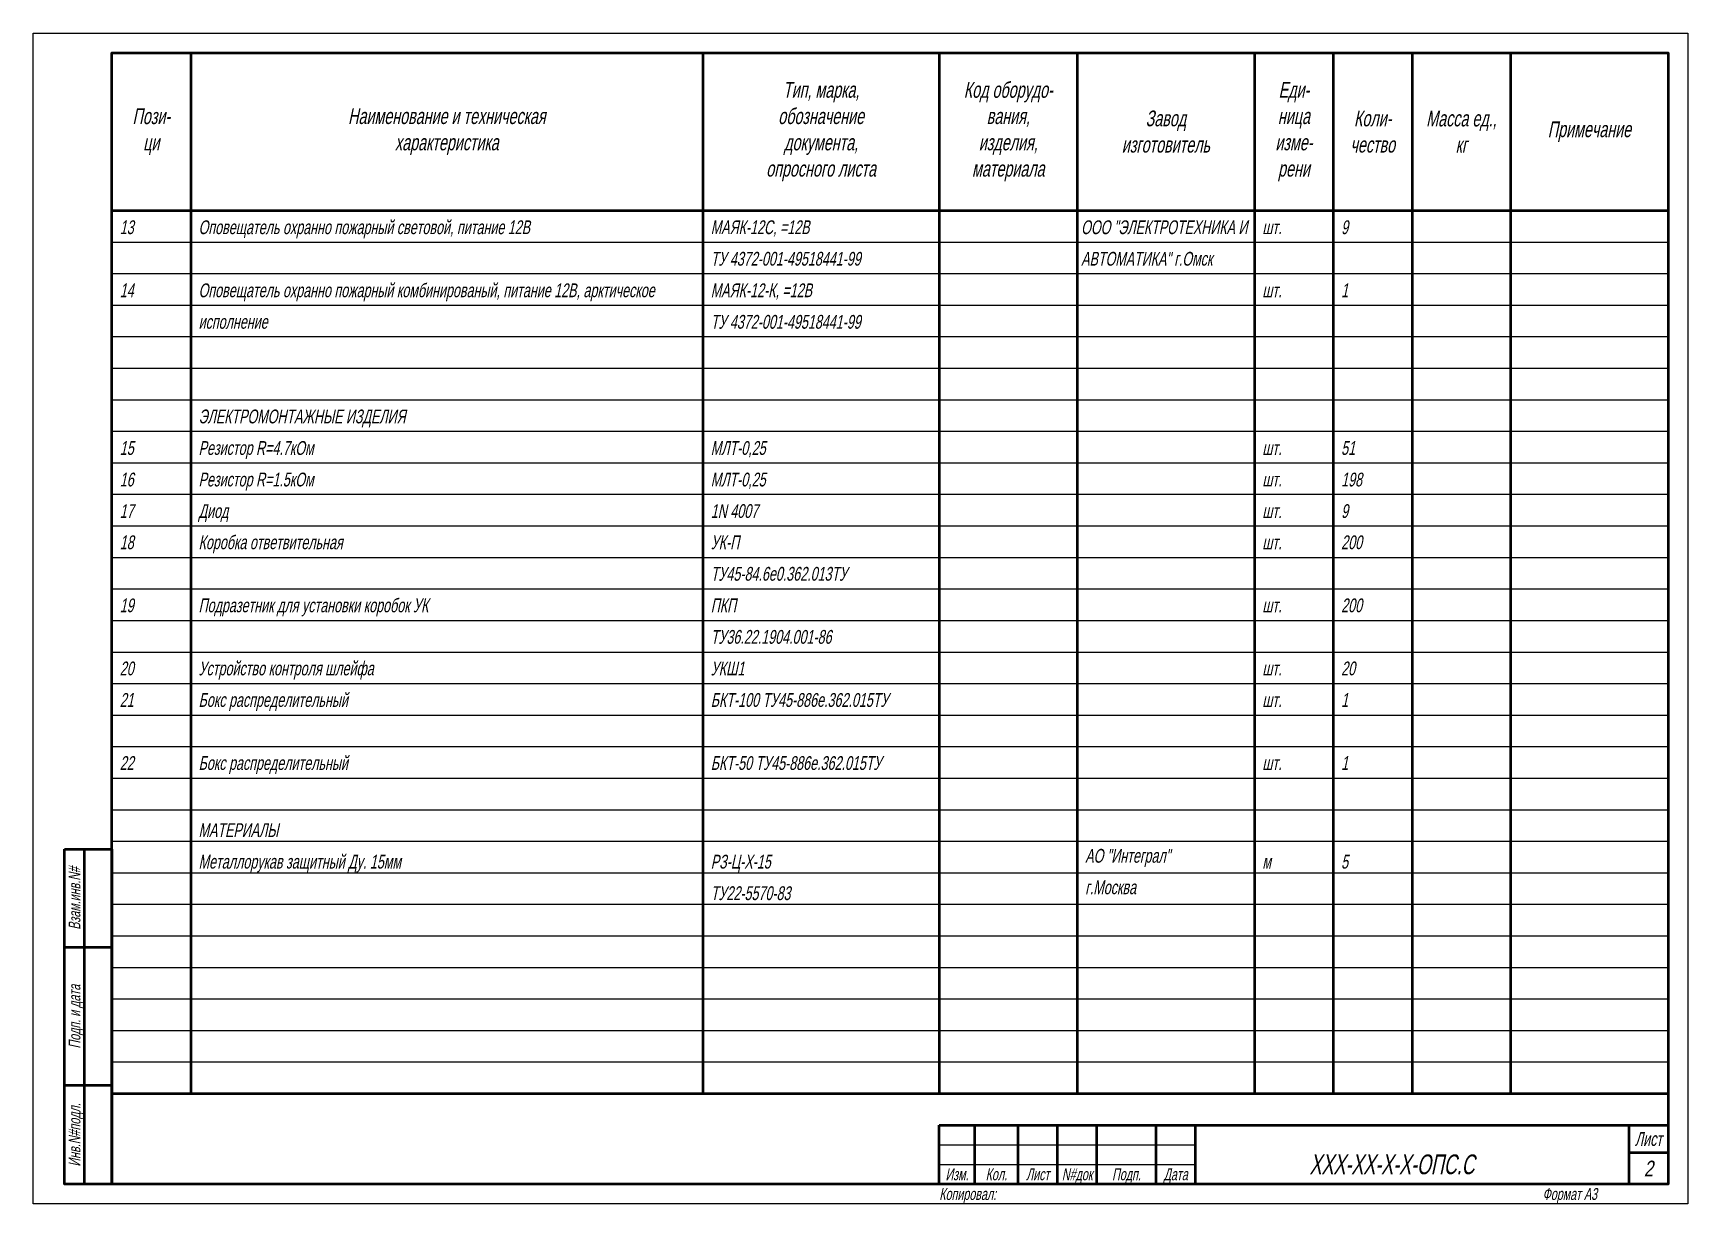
# Model space of a CAD drawing. Extents: x 0 to 1720, y -2086 to 3873.
# Drawn here: x 0 to 420, y -1788 to -1491 of the extents above; entities that cross this region are included whole.
import ezdxf
from ezdxf.enums import TextEntityAlignment as Align

# ---------------------------------------------------------------- set-up
doc = ezdxf.new("R2010")
doc.units = 0
doc.layers.add('FORMAT', color=134, linetype='Continuous')
doc.layers.add('TEXT', color=4, linetype='Continuous')
doc.styles.add('R2_5', font='arial.ttf', dxfattribs={"width": 0.65, "oblique": 12, "height": 2.5})

msp = doc.modelspace()

# ---------------------------------------------------------------- texts
at = {"layer": 'FORMAT', "style": 'R2_5', "oblique": 12, "width": 0.65}
for s, height, p in [('Лист', 3.5, (410, -1771.54)), ('Формат А3', 3, (390.04, -1785.5))]:
    msp.add_text(s, height=height, dxfattribs=at).set_placement(p, align=Align.MIDDLE_CENTER)
for s, p in [('Изм.', (234.49, -1782)), ('Кол.', (244.49, -1782)), ('Лист', (255, -1782)), ('N#док', (265, -1782)), ('Подп.', (277.5, -1782)), ('Дата', (290, -1782))]:
    msp.add_text(s, height=3, dxfattribs=at).set_placement(p, align=Align.CENTER)
msp.add_text('Копировал:', height=3, dxfattribs=at).set_placement((230, -1785.5), align=Align.MIDDLE_LEFT)
at = {"layer": 'FORMAT', "char_height": 4, "attachment_point": 5, "style": 'R2_5'}
for s, insert, width in [('Тип, марка,\\Pобозначение\\Pдокумента,\\Pопросного листа', (200, -1516), 60), ('Код оборудо-\\Pвания,\\Pизделия,\\Pматериала', (247.5, -1516), 35), ('Еди-\\Pница\\Pизме-\\Pрени', (320, -1516), 20), ('Пози-\\Pци', (30, -1516), 20), ('Наименование и техническая\\Pхарактеристика', (105, -1516), 130), ('Завод\\Pизготовитель', (287.5, -1516), 45), ('Коли-\\Pчество', (340, -1516), 20), ('Масса ед.,\\Pкг', (362.5, -1516), 25), ('Примечание', (395, -1516), 40)]:
    msp.add_mtext(s, dxfattribs=dict(at, insert=insert, width=width))
at = {"layer": 'TEXT', "style": 'R2_5', "oblique": 12, "width": 0.65}
for s, p in [('Взам.инв.N#', (10.5, -1710.5)), ('Подп. и дата', (10.5, -1740.5)), ('Инв.N#подл.', (10.5, -1770.5))]:
    msp.add_text(s, height=3, rotation=90, dxfattribs=at).set_placement(p, align=Align.MIDDLE_CENTER)
at = {"layer": 'TEXT', "style": 'R2_5', "oblique": 12, "width": 0.75}
msp.add_text('2', height=4, dxfattribs=at).set_placement((410, -1779.04), align=Align.MIDDLE_CENTER)
at = {"layer": 'TEXT', "style": 'R2_5'}
for s, insert, char_height, width, attachment_point, line_spacing_factor in [('13', (22, -1538.5), 3.5, 17, 1, 1.37), ('Оповещатель охранно пожарный световой, питание 12В', (42, -1538.5), 3.5, 125, 1, 1.37), ('МАЯК-12С, =12В\\PТУ 4372-001-49518441-99', (172, -1538.5), 3.5, 57, 1, 1.37), ('ООО "ЭЛЕКТРОТЕХНИКА И АВТОМАТИКА" г.Омск', (266, -1538.5), 3.5, 43, 1, 1.37), ('шт.', (312, -1538.5), 3.5, 17, 1, 1.37), ('9', (332, -1538.5), 3.5, 17, 1, 1.37), ('14', (22, -1554.5), 3.5, 17, 1, 1.37), ('Оповещатель охранно пожарный комбинированый, питание 12В, арктическое исполнение', (42, -1554.5), 3.5, 125, 1, 1.37), ('МАЯК-12-К, =12В\\PТУ 4372-001-49518441-99', (172, -1554.5), 3.5, 57, 1, 1.37), ('шт.', (312, -1554.5), 3.5, 17, 1, 1.37), ('1', (332, -1554.5), 3.5, 17, 1, 1.37), ('ЭЛЕКТРОМОНТАЖНЫЕ ИЗДЕЛИЯ', (42, -1586.5), 3.5, 125, 1, 1.37), ('15', (22, -1594.5), 3.5, 17, 1, 1.37), ('Резистор R=4.7кОм', (42, -1594.5), 3.5, 125, 1, 1.37), ('МЛТ-0,25', (172, -1594.5), 3.5, 57, 1, 1.37), ('шт.', (312, -1594.5), 3.5, 17, 1, 1.37), ('51', (332, -1594.5), 3.5, 17, 1, 1.37), ('16', (22, -1602.5), 3.5, 17, 1, 1.37), ('Резистор R=1.5кОм', (42, -1602.5), 3.5, 125, 1, 1.37), ('МЛТ-0,25', (172, -1602.5), 3.5, 57, 1, 1.37), ('шт.', (312, -1602.5), 3.5, 17, 1, 1.37), ('198', (332, -1602.5), 3.5, 17, 1, 1.37), ('17', (22, -1610.5), 3.5, 17, 1, 1.37), ('Диод', (42, -1610.5), 3.5, 125, 1, 1.37), ('1N 4007', (172, -1610.5), 3.5, 57, 1, 1.37), ('шт.', (312, -1610.5), 3.5, 17, 1, 1.37), ('9', (332, -1610.5), 3.5, 17, 1, 1.37), ('18', (22, -1618.42), 3.5, 17, 1, 1.37), ('Коробка ответвительная', (42, -1618.42), 3.5, 125, 1, 1.37), ('УК-П\\PТУ45-84.6е0.362.013ТУ', (172, -1618.42), 3.5, 57, 1, 1.37), ('шт.', (312, -1618.42), 3.5, 17, 1, 1.37), ('200', (332, -1618.42), 3.5, 17, 1, 1.37), ('19', (22, -1634.42), 3.5, 17, 1, 1.37), ('Подразетник для установки коробок УК', (42, -1634.42), 3.5, 125, 1, 1.37), ('ПКП\\PТУ36.22.1904.001-86', (172, -1634.42), 3.5, 57, 1, 1.37), ('шт.', (312, -1634.42), 3.5, 17, 1, 1.37), ('200', (332, -1634.42), 3.5, 17, 1, 1.37), ('20', (22, -1650.42), 3.5, 17, 1, 1.37), ('Устройство контроля шлейфа', (42, -1650.42), 3.5, 125, 1, 1.37), ('УКШ1', (172, -1650.42), 3.5, 57, 1, 1.37), ('20', (332, -1650.42), 3.5, 17, 1, 1.37), ('шт.', (312, -1650.42), 3.5, 17, 1, 1.37), ('21', (22, -1658.42), 3.5, 17, 1, 1.37), ('Бокс распределительный', (42, -1658.42), 3.5, 125, 1, 1.37), ('БКТ-100 ТУ45-886е.362.015ТУ', (172, -1658.42), 3.5, 57, 1, 1.37), ('1', (332, -1658.42), 3.5, 17, 1, 1.37), ('шт.', (312, -1658.42), 3.5, 17, 1, 1.37), ('22', (22, -1674.42), 3.5, 17, 1, 1.37), ('Бокс распределительный', (42, -1674.42), 3.5, 125, 1, 1.37), ('БКТ-50 ТУ45-886е.362.015ТУ', (172, -1674.42), 3.5, 57, 1, 1.37), ('шт.', (312, -1674.42), 3.5, 17, 1, 1.37), ('1', (332, -1674.42), 3.5, 17, 1, 1.37), ('МАТЕРИАЛЫ', (42, -1691.44), 3.5, 125, 1, 1.37), ('Металлорукав защитный Ду. 15мм', (42, -1699.44), 3.5, 125, 1, 1.37), ('РЗ-Ц-Х-15\\PТУ22-5570-83', (172, -1699.44), 3.5, 57, 1, 1.37), ('АО "Интеграл"\\Pг.Москва', (267.04, -1697.95), 3.5, 43.2929, 1, 1.37), ('м', (312, -1699.44), 3.5, 17, 1, 1.37), ('5', (332, -1699.44), 3.5, 17, 1, 1.37), ('XXX-XX-X-X-ОПС.C', (344.9, -1778), 5, 120, 5, 0.800004)]:
    msp.add_mtext(s, dxfattribs=dict(at, insert=insert, char_height=char_height, width=width, attachment_point=attachment_point, line_spacing_factor=line_spacing_factor))

# ---------------------------------------------------------------- linework, layer by layer
at = {"layer": 'FORMAT', "lineweight": 50}
for p, q in [((40, -1496), (40, -1760)), ((170, -1496), (170, -1760)), ((230, -1496), (230, -1760)), ((265, -1496), (265, -1760)), ((310, -1496), (310, -1760)), ((330, -1496), (330, -1760)), ((350, -1496), (350, -1760)), ((375, -1496), (375, -1760)), ((20, -1536), (415, -1536)), ((13, -1698), (13, -1783)), ((20, -1723), (8, -1723)), ((20, -1758), (8, -1758)), ((20, -1760), (415, -1760)), ((238.98, -1783), (238.98, -1768)), ((250, -1783), (250, -1768)), ((260, -1783), (260, -1768)), ((270, -1783), (270, -1768)), ((285, -1783), (285, -1768)), ((295.01, -1783), (295.01, -1768)), ((405, -1768), (405, -1783)), ((415, -1775.09), (405, -1775.09))]:
    msp.add_line(p, q, dxfattribs=at)
at = {"layer": 'FORMAT'}
for p, q in [((20, -1544), (415, -1544)), ((20, -1552), (415, -1552)), ((20, -1560), (415, -1560)), ((20, -1568), (415, -1568)), ((20, -1576), (415, -1576)), ((20, -1584), (415, -1584)), ((20, -1592), (415, -1592)), ((20, -1600), (415, -1600)), ((20, -1600), (415, -1600)), ((20, -1608), (415, -1608)), ((20, -1616), (415, -1616)), ((20, -1624), (415, -1624)), ((20, -1632), (415, -1632)), ((20, -1640), (415, -1640)), ((20, -1648), (415, -1648)), ((20, -1656), (415, -1656)), ((20, -1664), (415, -1664)), ((20, -1672), (415, -1672)), ((20, -1680), (415, -1680)), ((20, -1688), (415, -1688)), ((20, -1696), (415, -1696)), ((20, -1704), (415, -1704)), ((20, -1712), (415, -1712)), ((20, -1720), (415, -1720)), ((20, -1728), (415, -1728)), ((20, -1736), (415, -1736)), ((20, -1744), (415, -1744)), ((20, -1752), (415, -1752)), ((230, -1773), (295.01, -1773)), ((230, -1778), (295.01, -1778))]:
    msp.add_line(p, q, dxfattribs=at)
msp.add_lwpolyline([(0, -1491), (420, -1491), (420, -1788), (0, -1788)], close=True, dxfattribs=at)
at = {"layer": 'FORMAT', "lineweight": 50}
for points in [[(20, -1783), (20, -1496), (415, -1496), (415, -1783)], [(8, -1698), (20, -1698), (20, -1783), (8, -1783)], [(230, -1768), (415, -1768), (415, -1783), (230, -1783)]]:
    msp.add_lwpolyline(points, close=True, dxfattribs=at)

msp.set_redraw_order([(e.dxf.handle, doc.entitydb.next_handle()) for e in msp.query("TEXT MTEXT ATTDEF DIMENSION ARC_DIMENSION")])  # texts and dimensions are drawn at this point

doc.saveas('drawing.dxf')
